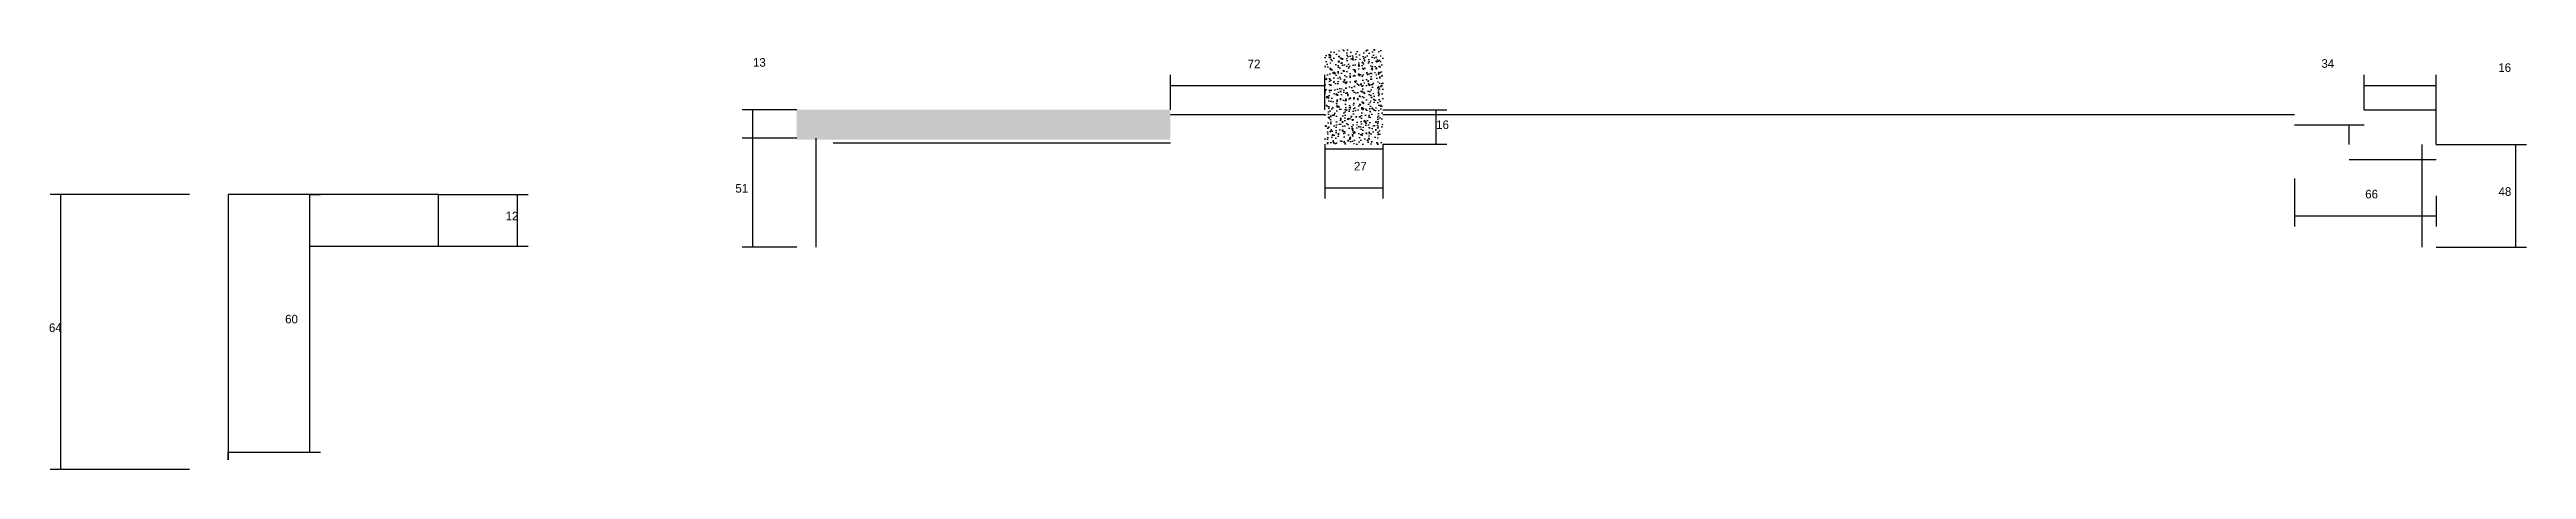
# Model space of a CAD drawing. Header units: metres. Extents: x 137287 to 143227, y 29598 to 30602.
# Drawn here: x 137295 to 138449, y 29598 to 29794 of the extents above; entities that cross this region are included whole.
import ezdxf

# ---------------------------------------------------------------- set-up
doc = ezdxf.new("R2010")
doc.units = ezdxf.units.M
for name, color, linetype in [('CONCRETO', 251, 'Continuous'), ('COTA', 241, 'Continuous'), ('Cota Seção (2x)', 4, 'Continuous'), ('SARR_2.2x7', 40, 'Continuous')]:
    doc.layers.add(name, color=color, linetype=linetype)

msp = doc.modelspace()

# ---------------------------------------------------------------- texts
at = {"layer": 'COTA'}
for s, p in [('13', (137623, 29786)), ('72', (137853.4, 29785.3)), ('34', (138353.5, 29785.5)), ('16', (138435.9, 29783.6)), ('16', (137941.2, 29757)), ('27', (137902.9, 29737.7)), ('51', (137614.8, 29727.4)), ('48', (138436, 29725.9)), ('12', (137507.8, 29714.5)), ('66', (138373.9, 29724.7)), ('64', (137295.1, 29662.5))]:
    msp.add_text(s, height=4, dxfattribs=at).set_placement(p)
at = {"layer": 'Cota Seção (2x)'}
msp.add_text('60', height=4, dxfattribs=at).set_placement((137405.1, 29666.5))

# ---------------------------------------------------------------- hatches: boundary and pattern name
at = {"layer": 'COTA'}
h = msp.add_hatch(dxfattribs=at)
h.set_pattern_fill('AR-CONC', scale=0.03)
h.paths.add_polyline_path([(137916.4, 29794), (137889.4, 29794), (137889.4, 29794), (137889.4, 29766), (137889.4, 29766), (137889.4, 29750), (137889.4, 29750), (137916.4, 29750), (137916.4, 29750), (137916.4, 29766), (137916.4, 29766), (137916.4, 29794)])
h = msp.add_hatch(dxfattribs=at)
h.set_pattern_fill('AR-CONC', scale=0.03)
h.paths.add_polyline_path([(137817.4, 29766), (137643.4, 29766), (137643.4, 29752), (137817.4, 29752)])

# ---------------------------------------------------------------- linework, layer by layer
at = {"layer": 'CONCRETO'}
msp.add_lwpolyline([(137416.6, 29702.5), (137476.6, 29702.5), (137476.6, 29726.5), (137416.6, 29726.5), (137416.6, 29726.5), (137378.6, 29726.5), (137378.6, 29602.9), (137378.6, 29602.9), (137378.6, 29606.5), (137416.6, 29606.5)], close=True, dxfattribs=at)
at = {"layer": 'COTA'}
for p, q in [((137817.4, 29766), (137817.4, 29782.3)), ((137817.4, 29777.3), (137889.4, 29777.3)), ((137889.4, 29766), (137889.4, 29782.3)), ((138373.4, 29766), (138373.4, 29782.3)), ((138373.4, 29777.3), (138406.9, 29777.3)), ((138406.9, 29749.8), (138406.9, 29782.3)), ((137643.4, 29766), (137618, 29766)), ((137623, 29752.8), (137623, 29766)), ((137916.4, 29766), (137946.2, 29766)), ((137941.2, 29750), (137941.2, 29766)), ((138373.4, 29766), (138373.4, 29771)), ((138373.4, 29766), (138406.9, 29766)), ((138406.9, 29749.8), (138406.9, 29771)), ((137643.4, 29752.8), (137618, 29752.8)), ((137643.4, 29752.8), (137618, 29752.8)), ((137623, 29702), (137623, 29752.8)), ((137889.4, 29750), (137889.4, 29724.6)), ((137916.4, 29750), (137916.4, 29724.6)), ((137916.4, 29750), (137946.2, 29750)), ((138406.9, 29749.8), (138449, 29749.8)), ((138444, 29702), (138444, 29749.8)), ((137889.4, 29729.6), (137916.4, 29729.6)), ((138340.9, 29734), (138340.9, 29711.6)), ((137360.6, 29726.5), (137295.6, 29726.5)), ((137300.6, 29598.5), (137300.6, 29726.5)), ((137476.6, 29726.5), (137518.3, 29726.5)), ((137513.3, 29702.5), (137513.3, 29726.5)), ((138406.9, 29725.9), (138406.9, 29711.6)), ((138340.9, 29716.6), (138406.9, 29716.6)), ((137476.6, 29702.5), (137518.3, 29702.5)), ((137643.4, 29702), (137618, 29702)), ((138406.9, 29702), (138449, 29702)), ((137360.6, 29598.5), (137295.6, 29598.5))]:
    msp.add_line(p, q, dxfattribs=at)
at = {"layer": 'Cota Seção (2x)'}
for p, q in [((137416.6, 29606.5), (137416.6, 29726.5)), ((137416.6, 29726.5), (137421.6, 29726.5)), ((137416.6, 29606.5), (137421.6, 29606.5))]:
    msp.add_line(p, q, dxfattribs=at)
at = {"layer": 'SARR_2.2x7'}
for p, q in [((137817.4, 29763.8), (137889.4, 29763.8)), ((137916.4, 29763.8), (138162.9, 29763.8)), ((138162.9, 29763.8), (138340.9, 29763.8)), ((137652.4, 29702), (137652.4, 29752.8)), ((138340.9, 29759), (138373.4, 29759)), ((138366.4, 29749.8), (138366.4, 29759)), ((137660.4, 29750.6), (137817.4, 29750.6)), ((137889.4, 29747.7), (137916.4, 29747.7)), ((138366.4, 29742.8), (138406.9, 29742.8)), ((138400.4, 29702), (138400.4, 29749.8))]:
    msp.add_line(p, q, dxfattribs=at)

msp.set_redraw_order([(e.dxf.handle, doc.entitydb.next_handle()) for e in msp.query("TEXT MTEXT ATTDEF DIMENSION ARC_DIMENSION")])  # texts and dimensions are drawn at this point

doc.saveas('drawing.dxf')
